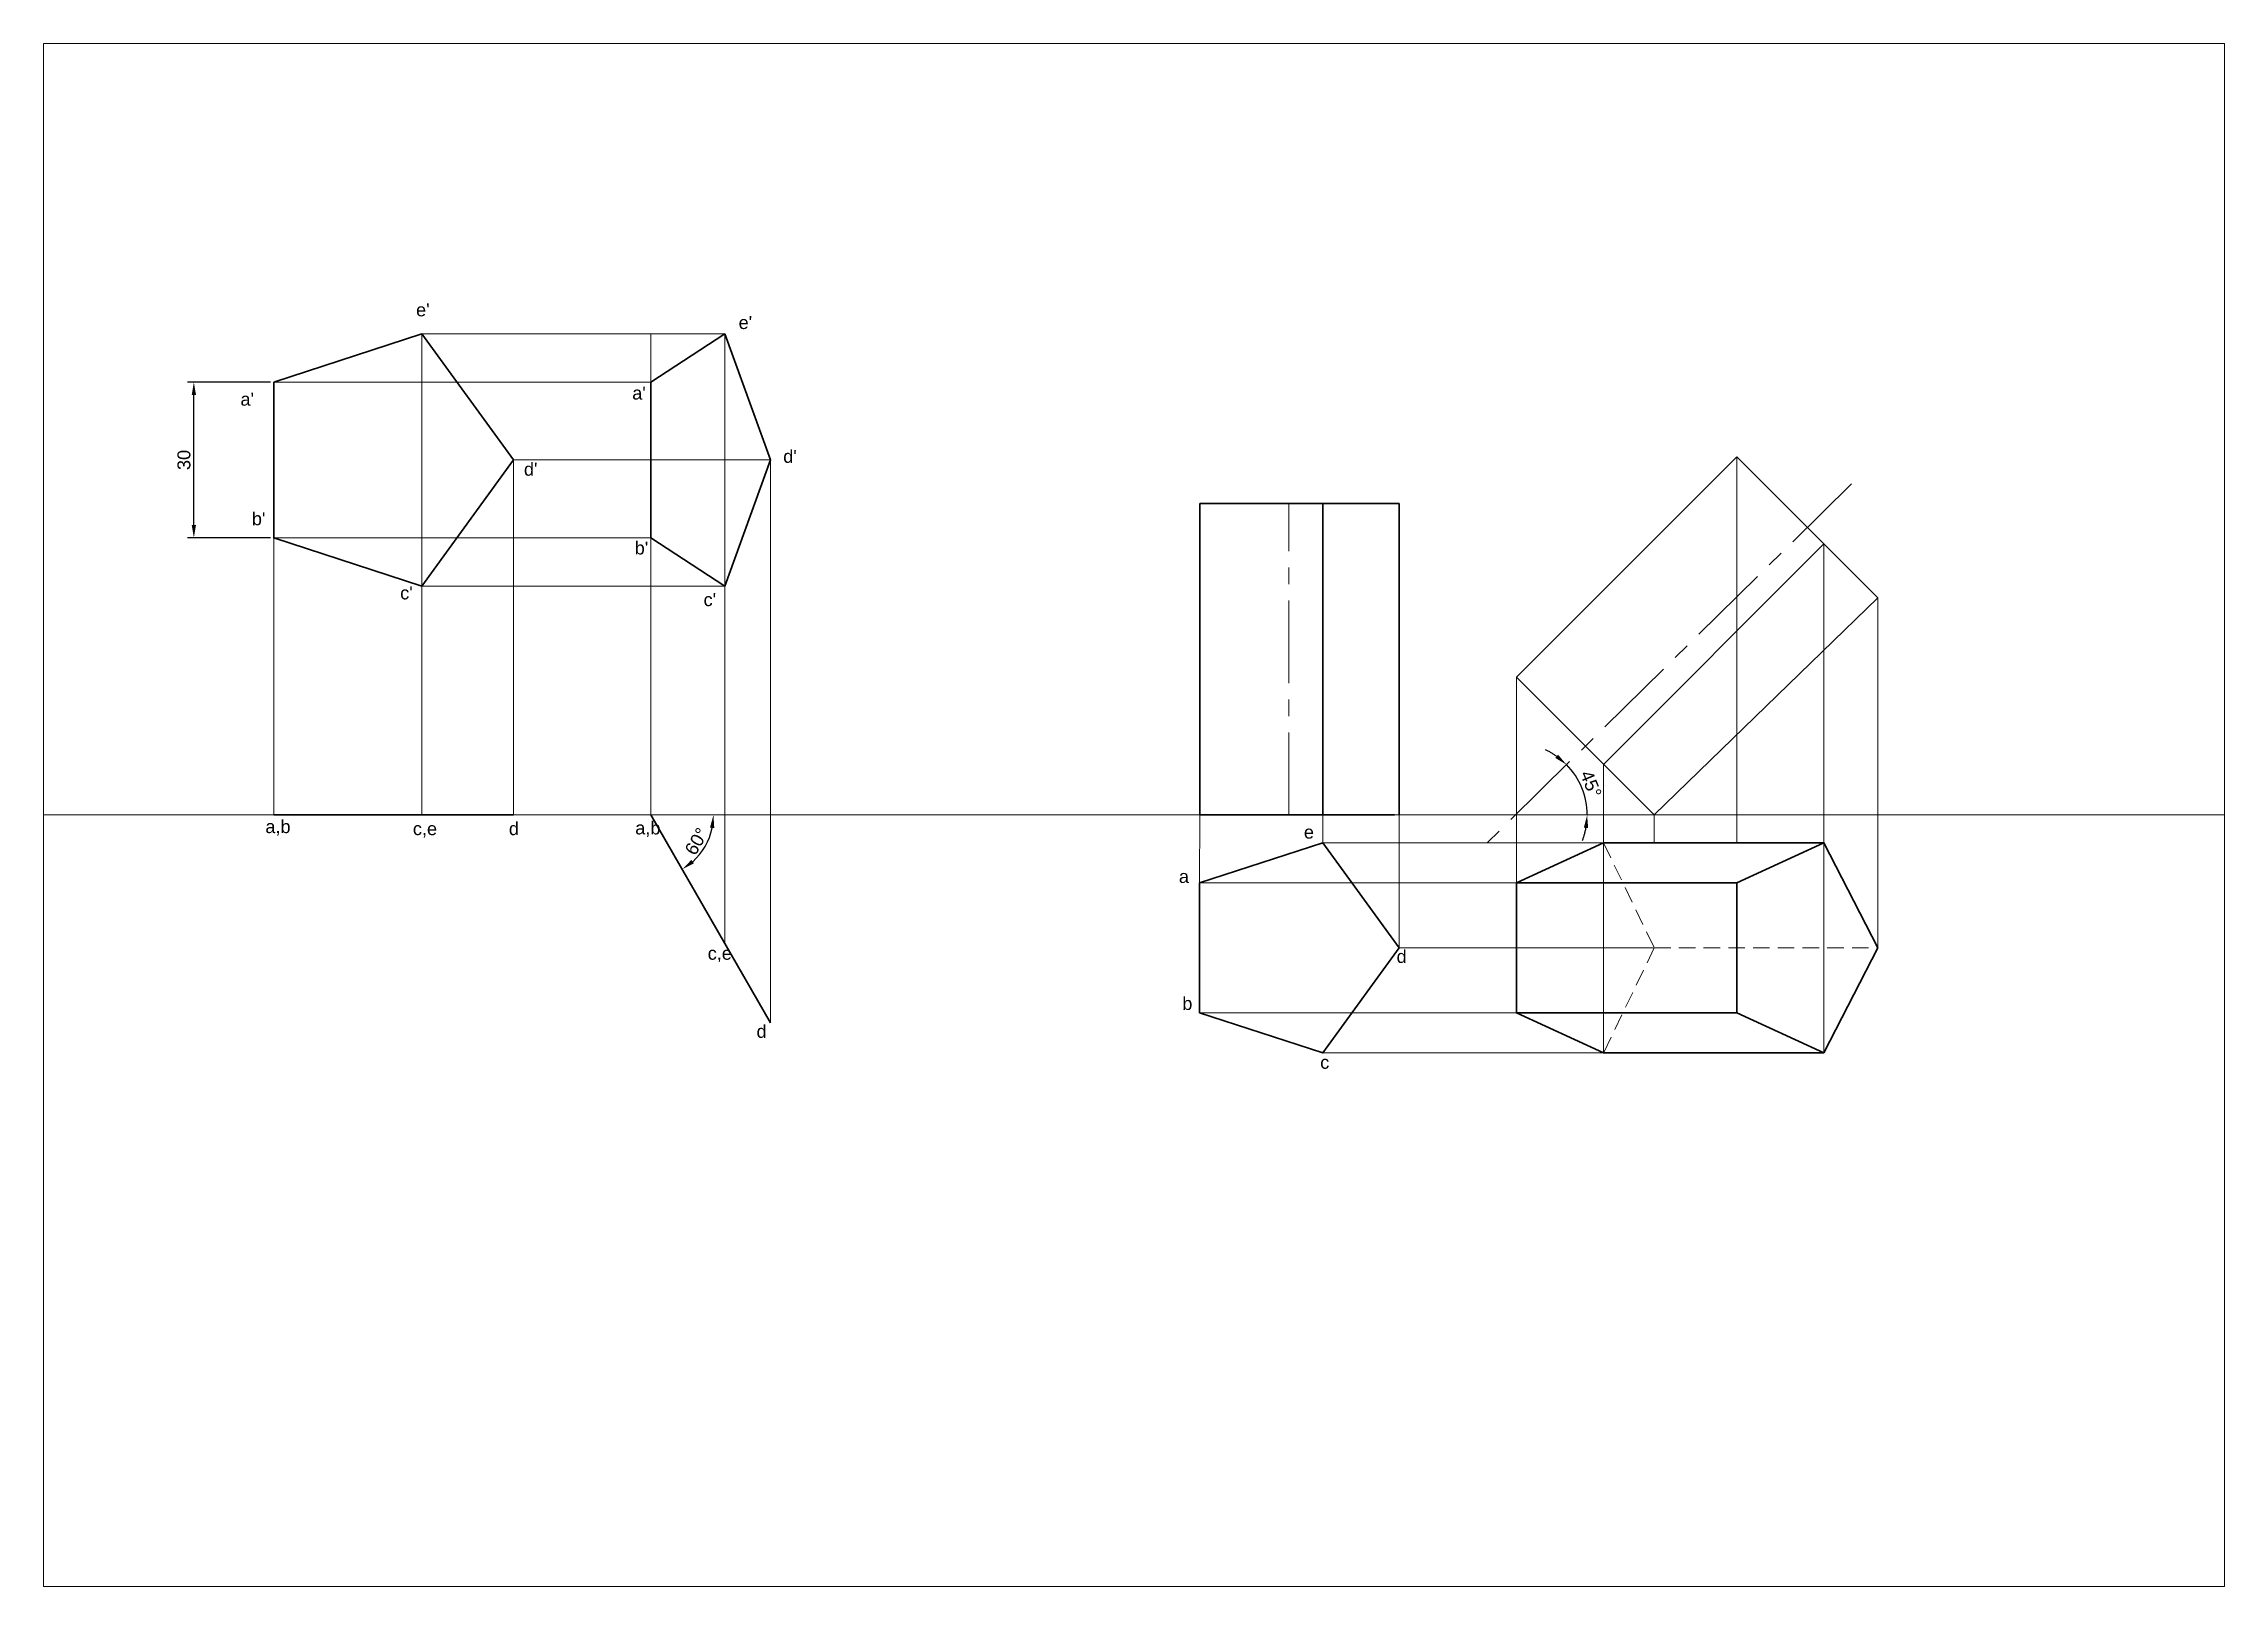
# Model space of a CAD drawing. Header units: millimetres. Extents: x 1768 to 3066, y 2054 to 2353.
# Drawn here: x 2204 to 2624, y 2053.7 to 2350.7 of the extents above; entities that cross this region are included whole.
import ezdxf

# ---------------------------------------------------------------- set-up
doc = ezdxf.new("R2010")
doc.units = ezdxf.units.MM
doc.header["$LTSCALE"] = 0.5
doc.linetypes.add('CENTER', pattern=[50.8, 31.75, -6.35, 6.35, -6.35])
doc.linetypes.add('HIDDEN', pattern=[9.525, 6.35, -3.175])
doc.styles.get("Standard").update_dxf_attribs({"font": 'arial.ttf'})
doc.dimstyles.new('ISO-25', dxfattribs={"dimtxt": 2.5, "dimasz": 2.5, "dimexe": 1.25, "dimexo": 0.625, "dimtad": 1, "dimtxsty": 'Standard', "dimcen": 2.5, "dimadec": 0, "dimazin": 0, "dimtfac": 1, "dimtmove": 0, "dimatfit": 3, "dimfxl": 1, "dimarcsym": 0})

msp = doc.modelspace()

# ---------------------------------------------------------------- texts
at = {"linetype": 'CENTER', "lineweight": 9}
for s, p in [('e', (2446.765, 2197.638)), ('a', (2422.696, 2189.094)), ('d', (2464.619, 2173.701)), ('b', (2423.348, 2164.646)), ('c', (2449.909, 2153.32))]:
    msp.add_text(s, height=2.5, dxfattribs=at).set_placement(p)
at = {"linetype": 'Continuous', "lineweight": 9, "char_height": 2.5, "attachment_point": 1}
for s, insert in [("e'", (2275.776, 2300.68)), ("e'", (2337.898, 2298.234)), ("a'", (2241.953, 2283.479)), ("a'", (2317.409, 2284.663)), ("d'", (2346.491, 2272.475)), ("d'", (2296.553, 2269.999)), ("b'", (2244.153, 2260.465)), ("b'", (2317.883, 2254.832)), ("c'", (2272.721, 2246.186)), ("c'", (2331.152, 2244.889)), ('a,b', (2246.753, 2201.192)), ('d', (2293.653, 2200.803)), ('a,b', (2317.989, 2200.941)), ('c,e', (2275.165, 2200.803)), ('c,e', (2331.943, 2176.815)), ('d', (2341.351, 2161.775))]:
    msp.add_mtext_dynamic_manual_height_columns(s, width=8.31372, gutter_width=12.5, heights=[1.03], dxfattribs=dict(at, insert=insert))

# ---------------------------------------------------------------- blocks, each defined once
blk = doc.blocks.new('*D20')
at = {"color": 0, "linetype": 'Continuous', "lineweight": -2, "transparency": 16777216}
for p, q in [((2247.75, 2285.53), (2231.73, 2285.53)), ((2232.98, 2258.03), (2232.98, 2283.03)), ((2247.75, 2255.53), (2231.73, 2255.53))]:
    blk.add_line(p, q, dxfattribs=at)
at = {"color": 0, "linetype": 'Continuous', "lineweight": 9, "transparency": 16777216}
for points in [[(2232.57, 2283.03), (2233.4, 2283.03), (2232.98, 2285.53)], [(2232.57, 2258.03), (2233.4, 2258.03), (2232.98, 2255.53)]]:
    blk.add_solid(points, dxfattribs=at)
at = {"layer": 'Defpoints', "color": 0, "linetype": 'Continuous', "lineweight": 9, "transparency": 16777216}
for p in [(2232.98, 2285.53), (2248.38, 2285.53), (2248.38, 2255.53)]:
    blk.add_point(p, dxfattribs=at)
at = {"color": 0, "linetype": 'Continuous', "lineweight": 9, "transparency": 16777216, "insert": (2231.08, 2270.53), "char_height": 2.5, "attachment_point": 5, "rotation": 90}
blk.add_mtext('30', dxfattribs=at)
blk = doc.blocks.new('*D21')
at = {"color": 0, "linetype": 'Continuous', "lineweight": -2, "transparency": 16777216}
blk.add_arc((2320.99, 2202.18), 12.07, 311.8902, 348.1098, dxfattribs=at)
at = {"color": 0, "linetype": 'Continuous', "lineweight": 9, "transparency": 16777216}
for points in [[(2332.38, 2199.74), (2333.21, 2199.65), (2333.05, 2202.18)], [(2329.29, 2192.86), (2328.8, 2193.53), (2327.02, 2191.73)]]:
    blk.add_solid(points, dxfattribs=at)
at = {"layer": 'Defpoints', "color": 0, "linetype": 'Continuous', "lineweight": 9, "transparency": 16777216}
for p in [(2204.05, 2202.18), (2320.99, 2202.18), (2624.05, 2202.18), (2330.23, 2194.42), (2335.25, 2177.47)]:
    blk.add_point(p, dxfattribs=at)
at = {"color": 0, "linetype": 'Continuous', "lineweight": 9, "transparency": 16777216, "insert": (2329.79, 2197.1), "char_height": 2.5, "attachment_point": 5, "rotation": 60}
blk.add_mtext('60°', dxfattribs=at)
blk = doc.blocks.new('*D46')
at = {"color": 0, "linetype": 'CENTER', "lineweight": -2, "transparency": 16777216}
for start, end in [(54.9503, 65.3351), (0, 44.5654), (339.2303, 349.6151)]:
    blk.add_arc((2487.51, 2202.18), 13.81, start, end, dxfattribs=at)
at = {"color": 0, "linetype": 'CENTER', "lineweight": 9, "transparency": 16777216}
for points in [[(2495.71, 2213.8), (2495.17, 2213.17), (2497.35, 2211.87)], [(2500.68, 2199.73), (2501.51, 2199.65), (2501.32, 2202.18)]]:
    blk.add_solid(points, dxfattribs=at)
at = {"layer": 'Defpoints', "color": 0, "linetype": 'CENTER', "lineweight": 9, "transparency": 16777216}
for p in [(2552.23, 2265.93), (2500.86, 2205.72), (2204.05, 2202.18), (2624.05, 2202.18), (2482.07, 2196.82)]:
    blk.add_point(p, dxfattribs=at)
at = {"color": 0, "linetype": 'CENTER', "lineweight": 9, "transparency": 16777216, "insert": (2502.05, 2208.14), "char_height": 2.5, "attachment_point": 5, "rotation": 292.2827}
blk.add_mtext('45°', dxfattribs=at)

# ---------------------------------------------------------------- dimensions: what is measured, and where the dimension line sits
at = {"linetype": 'Continuous', "lineweight": 9}
dim = msp.add_linear_dim(base=(2232.982, 2285.526), p1=(2248.379, 2255.526), p2=(2248.379, 2285.526), angle=90, dimstyle='ISO-25', dxfattribs=at)
dim.commit()
dim.dimension.update_dxf_attribs({"geometry": '*D20', "text_midpoint": (2231.08, 2270.526)})
at = {"linetype": 'CENTER', "lineweight": 9}
dim = msp.add_angular_dim_2l(base=(2500.861, 2205.721), line1=((2552.23, 2265.925), (2482.069, 2196.82)), line2=((2204.045, 2202.18), (2624.045, 2202.18)), dimstyle='ISO-25', dxfattribs=at)
dim.commit()
dim.dimension.update_dxf_attribs({"geometry": '*D46', "text_midpoint": (2502.046, 2208.136)})
at = {"linetype": 'Continuous', "lineweight": 9}
dim = msp.add_angular_dim_2l(base=(2330.23, 2194.422), line1=((2320.985, 2202.18), (2335.251, 2177.47)), line2=((2204.045, 2202.18), (2624.045, 2202.18)), dimstyle='ISO-25', dxfattribs=at)
dim.commit()
dim.dimension.update_dxf_attribs({"geometry": '*D21', "text_midpoint": (2329.79, 2197.096)})

# ---------------------------------------------------------------- linework, layer by layer
at = {"linetype": 'Continuous', "lineweight": 9}
for p, q in [((2276.911, 2294.796), (2294.544, 2270.526)), ((2276.911, 2294.796), (2335.251, 2294.796)), ((2276.911, 2294.796), (2276.911, 2246.255)), ((2320.985, 2202.18), (2320.985, 2294.796)), ((2335.251, 2177.47), (2335.251, 2294.796)), ((2248.379, 2285.526), (2248.379, 2285.526)), ((2248.379, 2285.526), (2248.379, 2255.526)), ((2248.379, 2285.526), (2320.985, 2285.526)), ((2320.985, 2255.526), (2320.985, 2285.526)), ((2294.544, 2270.526), (2294.544, 2202.18)), ((2294.544, 2270.526), (2344.068, 2270.526)), ((2344.068, 2162.199), (2344.068, 2270.526)), ((2530.14, 2271.123), (2546.909, 2254.353)), ((2530.14, 2271.123), (2530.14, 2196.82)), ((2248.379, 2255.526), (2248.379, 2202.18)), ((2276.911, 2246.255), (2248.379, 2255.526)), ((2248.379, 2255.526), (2320.985, 2255.526)), ((2557.3, 2243.962), (2546.909, 2254.353)), ((2546.909, 2254.353), (2546.909, 2196.82)), ((2276.911, 2246.255), (2276.911, 2202.18)), ((2276.911, 2246.255), (2335.251, 2246.255)), ((2557.3, 2243.962), (2557.3, 2176.594)), ((2487.713, 2228.696), (2496.552, 2219.857)), ((2487.713, 2228.696), (2487.713, 2164.094)), ((2496.552, 2219.857), (2514.23, 2202.18)), ((2504.483, 2211.927), (2504.483, 2196.82)), ((2204.045, 2202.18), (2624.045, 2202.18)), ((2426.669, 2189.094), (2426.73, 2202.18)), ((2450.445, 2196.82), (2450.445, 2202.18)), ((2464.23, 2202.18), (2476.73, 2202.18)), ((2465.14, 2176.594), (2465.14, 2202.18)), ((2500.321, 2202.18), (2624.045, 2202.18)), ((2514.23, 2202.18), (2514.23, 2196.82)), ((2450.445, 2196.82), (2504.483, 2196.82)), ((2504.483, 2196.82), (2504.483, 2156.369)), ((2546.909, 2196.82), (2546.909, 2156.369)), ((2426.669, 2189.094), (2487.713, 2189.094)), ((2530.14, 2189.094), (2530.14, 2164.094)), ((2465.14, 2176.594), (2514.23, 2176.594)), ((2426.669, 2164.094), (2487.713, 2164.094)), ((2450.445, 2156.369), (2504.483, 2156.369))]:
    msp.add_line(p, q, dxfattribs=at)
at = {"linetype": 'Continuous', "lineweight": 30}
for p, q in [((2320.985, 2285.526), (2335.251, 2294.796)), ((2335.251, 2294.796), (2344.068, 2270.526)), ((2320.985, 2255.526), (2320.985, 2285.526)), ((2344.068, 2270.526), (2335.251, 2246.255)), ((2487.713, 2228.696), (2530.14, 2271.123)), ((2530.14, 2271.123), (2557.3, 2243.962)), ((2426.73, 2202.18), (2426.73, 2262.18)), ((2426.73, 2262.18), (2450.445, 2262.18)), ((2450.445, 2202.18), (2450.445, 2262.18)), ((2465.14, 2262.18), (2450.445, 2262.18)), ((2465.14, 2202.18), (2465.14, 2262.18)), ((2335.251, 2246.255), (2320.985, 2255.526)), ((2504.483, 2211.927), (2546.909, 2254.353)), ((2514.23, 2202.18), (2557.3, 2243.962)), ((2487.713, 2228.696), (2514.23, 2202.18)), ((2248.379, 2202.18), (2276.911, 2202.18)), ((2276.911, 2202.18), (2294.544, 2202.18)), ((2320.985, 2202.18), (2335.251, 2177.47)), ((2426.73, 2202.18), (2439.23, 2202.18)), ((2439.23, 2202.18), (2464.23, 2202.18)), ((2487.713, 2189.094), (2504.483, 2196.82)), ((2504.483, 2196.82), (2546.909, 2196.82)), ((2530.14, 2189.094), (2546.909, 2196.82)), ((2546.909, 2196.82), (2557.3, 2176.594)), ((2487.713, 2164.094), (2487.713, 2189.094)), ((2487.713, 2189.094), (2530.14, 2189.094)), ((2530.14, 2189.094), (2530.14, 2164.094)), ((2335.251, 2177.47), (2344.068, 2162.199)), ((2557.3, 2176.594), (2546.909, 2156.369)), ((2504.483, 2156.369), (2487.713, 2164.094)), ((2487.713, 2164.094), (2530.14, 2164.094)), ((2530.14, 2164.094), (2546.909, 2156.369)), ((2504.483, 2156.369), (2546.909, 2156.369))]:
    msp.add_line(p, q, dxfattribs=at)
at = {"linetype": 'CENTER', "lineweight": 9}
for p, q in [((2552.23, 2265.925), (2482.069, 2196.82)), ((2443.874, 2202.18), (2443.874, 2262.18))]:
    msp.add_line(p, q, dxfattribs=at)
at = {"linetype": 'HIDDEN', "lineweight": 9}
for p, q in [((2504.483, 2196.82), (2514.23, 2176.594)), ((2514.23, 2176.594), (2504.483, 2156.369)), ((2514.23, 2176.594), (2557.3, 2176.594))]:
    msp.add_line(p, q, dxfattribs=at)
at = {"linetype": 'Continuous', "lineweight": 9}
msp.add_lwpolyline([(2204.045, 2350.68), (2624.045, 2350.68), (2624.045, 2053.68), (2204.045, 2053.68)], close=True, dxfattribs=at)
at = {"linetype": 'Continuous', "lineweight": 30}
for points in [[(2248.379, 2285.526), (2248.379, 2255.526), (2276.911, 2246.255), (2294.544, 2270.526), (2276.911, 2294.796)], [(2426.669, 2189.094), (2426.669, 2164.094), (2450.445, 2156.369), (2465.14, 2176.594), (2450.445, 2196.82)]]:
    msp.add_lwpolyline(points, close=True, dxfattribs=at)

msp.set_redraw_order([(e.dxf.handle, doc.entitydb.next_handle()) for e in msp.query("TEXT MTEXT ATTDEF DIMENSION ARC_DIMENSION")])  # texts and dimensions are drawn at this point

doc.saveas('drawing.dxf')
